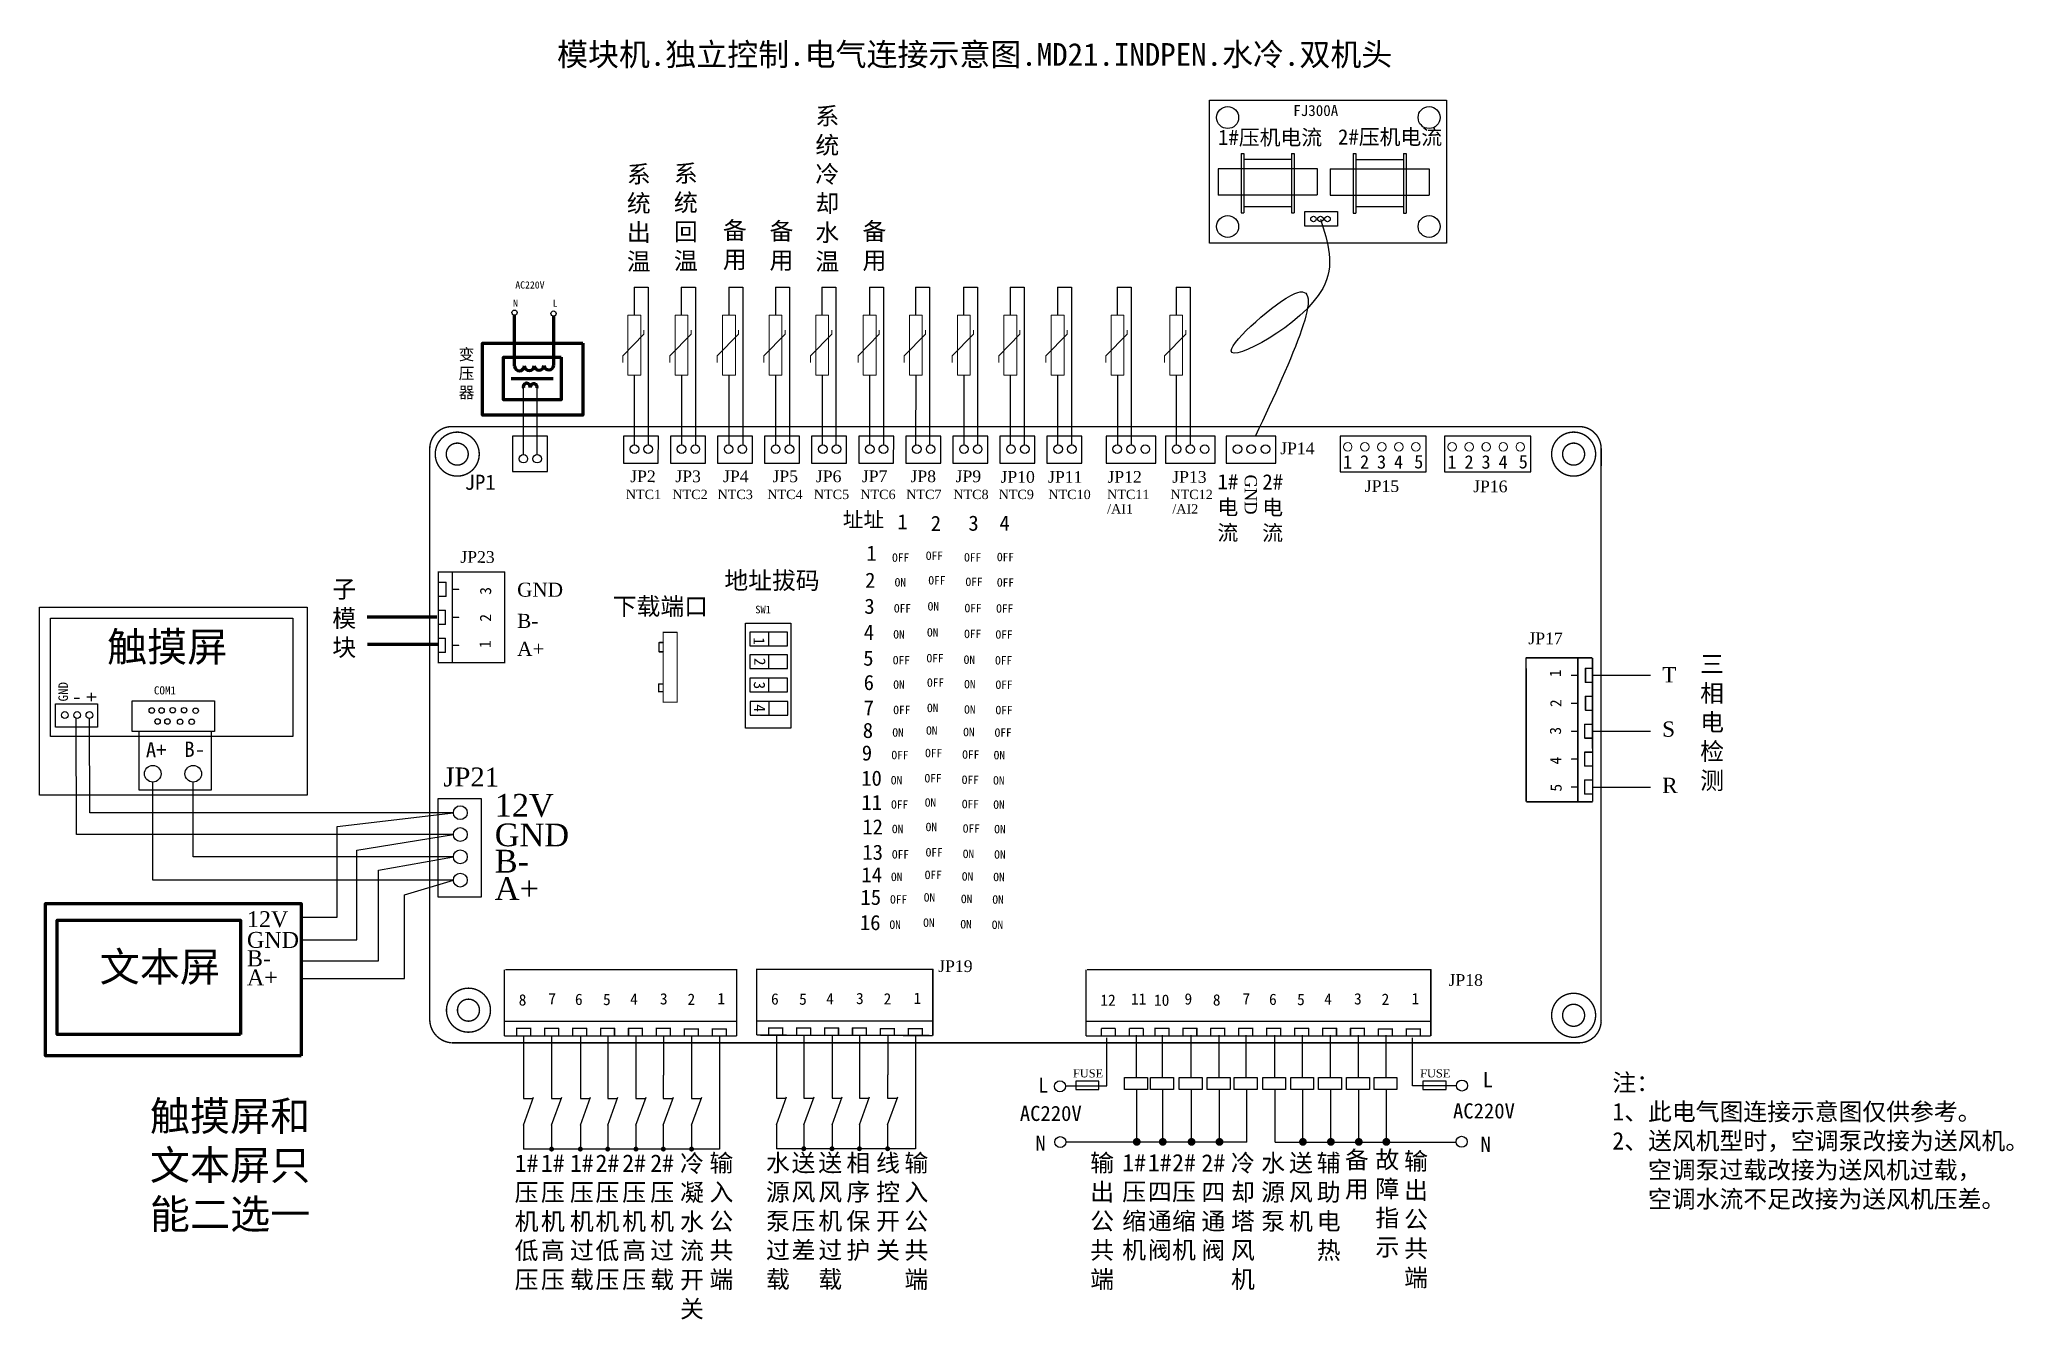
# Model space of a CAD drawing. Extents: x 17916 to 21272, y -627 to 1548.
import ezdxf

# ---------------------------------------------------------------- set-up
doc = ezdxf.new("R2010")
doc.units = 0
doc.linetypes.add('ACAD_ISO07W100', pattern=[3, 0, -3])
doc.layers.get('0').update_dxf_attribs({"linetype": 'CONTINUOUS'})
for name, color, linetype in [('BOTTOMSOLDER', 6, 'CONTINUOUS'), ('instruction', 7, 'CONTINUOUS'), ('KEEPOUTLAYER', 6, 'CONTINUOUS'), ('MECHANICAL1', 251, 'CONTINUOUS'), ('TOPOVERLAY', 2, 'CONTINUOUS')]:
    doc.layers.add(name, color=color, linetype=linetype)

msp = doc.modelspace()

# ---------------------------------------------------------------- texts
at = {"linetype": 'ACAD_ISO07W100'}
for s, height, p in [('FJ300A', 18.72, (20047.3, 1418)), ('-', 24.3, (17971.5, 419.1)), ('A+', 25.92, (18096.9, 327.9)), ('B-', 25.92, (18162.3, 328.9))]:
    msp.add_text(s, height=height, dxfattribs=at).set_placement(p)
at = {"linetype": 'ACAD_ISO07W100', "lineweight": 9}
for s, p in [('1', (20131.7, 818.7)), ('2', (20160.7, 818.7)), ('3', (20189.6, 818.7)), ('4', (20218.5, 818.7)), ('5', (20252.8, 819.1)), ('1', (20309.3, 818.7)), ('2', (20338.3, 818.7)), ('3', (20367.2, 818.7)), ('4', (20396.2, 818.7)), ('5', (20430.5, 819.1))]:
    msp.add_text(s, height=22.8, dxfattribs=at).set_placement(p)
at = {"linetype": 'ACAD_ISO07W100'}
for s, height, p in [('GND', 16.2, (17964.5, 423.1)), ('+', 24.3, (18016.7, 422.4))]:
    msp.add_text(s, height=height, rotation=90, dxfattribs=at).set_placement(p)
at = {"insert": (18110.6, 448.8), "char_height": 13.78, "attachment_point": 1}
msp.add_mtext('COM1', dxfattribs=at)
at = {"layer": 'BOTTOMSOLDER', "color": 7, "linetype": 'Continuous'}
for s, insert, char_height, width, attachment_point in [('{\\fSimSun|b0|i0|c134|p54;模块机.独立控制.电气连接示意图.MD21.INDPEN.水冷.双机头}', (18795.8, 1542), 38.579, 1610.701, 1), ('{\\fSimSun|b0|i0|c134|p54;系统冷却水温}', (19255.2, 1153.3), 29.676, 8.736, 8), ('{\\fSimSun|b0|i0|c134|p2;\\H0.875x;\\C0;1#压机电流}', (19919.4, 1394.7), 29.676, 190.779, 1), ('{\\fSimSun|b0|i0|c134|p2;\\H0.875x;\\C0;2#压机电流}', (20123.3, 1395.5), 29.676, 190.779, 1), ('{\\fSimSun|b0|i0|c134|p54;系统\\P出温}', (18934.8, 1153.4), 29.676, 8.736, 8), ('{\\fSimSun|b0|i0|c134|p54;系统回温}', (19014.8, 1154.6), 29.676, 8.736, 8), ('{\\fSimSun|b0|i0|c134|p54;备用}', (19098.1, 1156), 29.676, 8.736, 8), ('{\\fSimSun|b0|i0|c134|p54;备用}', (19177.3, 1154.7), 29.676, 8.736, 8), ('{\\fSimSun|b0|i0|c134|p54;备用}', (19335.3, 1154.4), 29.676, 8.736, 8), ('{\\fSimSun|b0|i0|c134|p54;变压器}', (18642, 1022.7), 19.423, 5.718, 2), ('JP1', (18638.9, 808.5), 25.78, 115.325, 1), ('{\\fSimSun|b0|i0|c134|p2;\\H0.875x;\\C0;1#电流}', (19936.1, 809.5), 29.676, 8.736, 2), ('{\\fSimSun|b0|i0|c134|p54;址址}', (19281.7, 745), 25.777, 77.473, 1), ('1', (19374.3, 741.3), 25.8, 8.736, 1), ('2', (19431.1, 738.6), 25.8, 8.736, 1), ('3', (19495, 739), 25.8, 8.736, 1), ('4', (19547.9, 739), 25.8, 8.736, 1), ('1', (19321.6, 688), 25.8, 8.736, 1), ('{\\fSimSun|b0|i0|c134|p54;地址拔码}', (19080.3, 643.6), 29.676, 192.699, 1), ('2', (19319.5, 642), 25.8, 8.736, 1), ('{\\fSimSun|b0|i0|c134|p54;子模块}', (18434.1, 628.8), 29.676, 8.736, 2), ('{\\fSimSun|b0|i0|c134|p54;下载端口}', (18890.5, 599.7), 29.676, 192.699, 1), ('3', (19318.2, 597.8), 25.8, 8.736, 1), ('{\\fSimSun|b0|i0|c134|p54;触摸屏}', (18030.9, 540.9), 49.999, 324.659, 1), ('4', (19317.1, 553.5), 25.8, 8.736, 1), ('5', (19316.3, 509.6), 25.8, 8.736, 1), ('{\\fSimSun|b0|i0|c134|p54;三相电检测}', (20759.2, 501.5), 29.676, 8.736, 2), ('6', (19317.1, 468.2), 25.8, 8.736, 1), ('7', (19317.1, 425.1), 25.8, 8.736, 1), ('8', (19315.5, 386.8), 25.8, 8.736, 1), ('9', (19313.9, 348.5), 25.8, 8.736, 1), ('10', (19312.9, 305.6), 25.78, 8.736, 1), ('11', (19313.3, 264.4), 25.78, 8.736, 1), ('12', (19314.8, 222.8), 25.78, 8.736, 1), ('13', (19314.8, 179.7), 25.78, 8.736, 1), ('14', (19313.2, 141.4), 25.78, 8.736, 1), ('15', (19311.6, 103.1), 25.78, 8.736, 1), ('16', (19310.6, 60.2), 25.78, 8.736, 1), ('{\\fSimSun|b0|i0|c134|p54;文本屏}', (18018.4, -2.9), 49.999, 324.659, 1), ('L', (19613.6, -216.1), 25.8, 8.736, 1), ('L', (20369, -206.9), 25.8, 8.736, 1), ('\\pt178.06;{\\fSimSun|b0|i0|c134|p54;注：\\P1、此电气图连接示意图仅供参考。\\P\\pt178.06;2、送风机型时，空调泵改接为送风机。\\P   空调泵过载改接为送风机过载，\\P\\pt178.06;   空调水流不足改接为送风机压差。}', (20589.7, -209.8), 29.676, 1085.001, 1), ('{\\fSimSun|b0|i0|c134|p54;触摸屏和文本屏只能二选一}', (18103.7, -256.5), 49.999, 324.659, 1), ('AC220V', (19582.5, -264.1), 25.78, 8.736, 1), ('AC220V', (20318.8, -259.9), 25.78, 8.736, 1), ('N', (19609, -314.8), 25.8, 8.736, 1), ('N', (20365.6, -316.6), 25.8, 8.736, 1), ('{\\fSimSun|b0|i0|c134|p54;1#压机低压}', (18744.1, -346.8), 29.676, 8.736, 2), ('{\\fSimSun|b0|i0|c134|p54;1#压机高压}', (18788.7, -346.8), 29.676, 8.736, 2), ('{\\fSimSun|b0|i0|c134|p54;1#压机过载}', (18838, -346.8), 29.676, 8.736, 2), ('{\\fSimSun|b0|i0|c134|p54;2#压机低压}', (18881.4, -346.8), 29.676, 8.736, 2), ('{\\fSimSun|b0|i0|c134|p54;2#压机高压}', (18926.9, -346.8), 29.676, 8.736, 2), ('{\\fSimSun|b0|i0|c134|p54;2#压机过载}', (18974.5, -346.8), 29.676, 8.736, 2), ('{\\fSimSun|b0|i0|c134|p54;冷凝水流开关}', (19025.2, -347.1), 29.676, 8.736, 2), ('{\\fSimSun|b0|i0|c134|p54;输入公共端}', (19075.2, -346.4), 29.676, 8.736, 2), ('{\\fSimSun|b0|i0|c134|p54;水源泵过载}', (19171.3, -346.2), 29.676, 8.736, 2), ('{\\fSimSun|b0|i0|c134|p54;送风压差}', (19214.7, -346.2), 29.676, 8.736, 2), ('{\\fSimSun|b0|i0|c134|p54;送风机过载}', (19260.2, -346.2), 29.676, 8.736, 2), ('{\\fSimSun|b0|i0|c134|p54;相序保护}', (19307.9, -346.2), 29.676, 8.736, 2), ('{\\fSimSun|b0|i0|c134|p54;线控开关}', (19358.5, -346.4), 29.676, 8.736, 2), ('{\\fSimSun|b0|i0|c134|p54;输入公共端}', (19406.6, -346.4), 29.676, 8.736, 2), ('{\\fSimSun|b0|i0|c134|p54;输出公共端}', (19722.4, -346.2), 29.676, 8.736, 2), ('{\\fSimSun|b0|i0|c134|p54;1#压缩机}', (19776.8, -346), 29.676, 8.736, 2), ('{\\fSimSun|b0|i0|c134|p54;1#四通阀}', (19820.4, -346), 29.676, 8.736, 2), ('{\\fSimSun|b0|i0|c134|p54;2#压缩机}', (19861.5, -346), 29.676, 8.736, 2), ('{\\fSimSun|b0|i0|c134|p54;2#四通阀}', (19911.4, -346.4), 29.676, 8.736, 2), ('{\\fSimSun|b0|i0|c134|p54;冷却塔风机}', (19961.7, -346.4), 29.676, 8.736, 2), ('{\\fSimSun|b0|i0|c134|p54;水源泵}', (20013, -346.4), 29.676, 8.736, 2), ('{\\fSimSun|b0|i0|c134|p54;送风机}', (20060.3, -346.4), 29.676, 8.736, 2), ('{\\fSimSun|b0|i0|c134|p54;辅助电热}', (20107.5, -346.4), 29.676, 8.736, 2), ('{\\fSimSun|b0|i0|c134|p54;备用}', (20155.4, -341), 29.676, 8.736, 2), ('{\\fSimSun|b0|i0|c134|p54;故障指示}', (20207.2, -340.8), 29.676, 8.736, 2), ('{\\fSimSun|b0|i0|c134|p54;输出公共端}', (20256, -343.4), 29.676, 8.736, 2)]:
    msp.add_mtext(s, dxfattribs=dict(at, insert=insert, char_height=char_height, width=width, attachment_point=attachment_point))
at = {"layer": 'BOTTOMSOLDER', "color": 0, "linetype": 'Continuous', "attachment_point": 1}
for s, insert, char_height, width in [('AC220V', (18724.9, 1137), 12.18, 4.129), ('N', (18721.1, 1106), 12.2, 4.129), ('L', (18788.4, 1106), 12.2, 4.129), ('SW1', (19132.8, 585.8), 13.03, 4.416)]:
    msp.add_mtext(s, dxfattribs=dict(at, insert=insert, char_height=char_height, width=width))
at = {"layer": 'BOTTOMSOLDER', "color": 7, "linetype": 'Continuous'}
for s, insert, char_height, width, attachment_point, rotation in [('{\\fTimes New Roman|b0|i0|c186|p18;\\H0.875x;\\C0;JP14}', (20025.1, 863.2), 22.702, 6.683, 1, 359.8614), ('{\\fTimes New Roman|b0|i0|c186|p18;\\H0.875x;\\C0;JP2}', (18920.3, 815.7), 22.702, 6.683, 1, 359.8614), ('{\\fTimes New Roman|b0|i0|c186|p18;\\H0.875x;\\C0;JP3}', (18997, 815.7), 22.702, 6.683, 1, 359.8614), ('{\\fTimes New Roman|b0|i0|c186|p18;\\H0.875x;\\C0;JP4}', (19078.1, 815.7), 22.702, 6.683, 1, 359.8614), ('{\\fTimes New Roman|b0|i0|c186|p18;\\H0.875x;\\C0;JP5}', (19162.1, 815.7), 22.702, 6.683, 1, 359.8614), ('{\\fTimes New Roman|b0|i0|c186|p18;\\H0.875x;\\C0;JP6}', (19235.9, 815.7), 22.702, 6.683, 1, 359.8614), ('{\\fTimes New Roman|b0|i0|c186|p18;\\H0.875x;\\C0;JP7}', (19314.1, 815.7), 22.702, 6.683, 1, 359.8614), ('{\\fTimes New Roman|b0|i0|c186|p18;\\H0.875x;\\C0;JP8}', (19396.7, 815.7), 22.702, 6.683, 1, 359.8614), ('{\\fTimes New Roman|b0|i0|c186|p18;\\H0.875x;\\C0;JP9}', (19473.4, 815.7), 22.702, 6.683, 1, 359.8614), ('{\\fTimes New Roman|b0|i0|c186|p18;\\H0.875x;\\C0;JP10}', (19549.7, 814.7), 22.702, 6.683, 1, 359.8614), ('{\\fTimes New Roman|b0|i0|c186|p18;\\H0.875x;\\C0;JP11}', (19630.5, 814.7), 22.702, 6.683, 1, 359.8614), ('{\\fTimes New Roman|b0|i0|c186|p18;\\H0.875x;\\C0;JP12}', (19731.5, 814.7), 22.702, 6.683, 1, 359.8614), ('{\\fTimes New Roman|b0|i0|c186|p18;\\H0.875x;\\C0;JP13}', (19841.6, 814.7), 22.702, 6.683, 1, 359.8614), ('{\\fTimes New Roman|b0|i0|c186|p18;\\H0.875x;\\C0;GND}', (19985.5, 808.6), 23.741, 6.989, 1, 269.8614), ('{\\fSimSun|b0|i0|c134|p2;\\H0.875x;\\C0;2#电流}', (20012.4, 809.2), 29.676, 8.736, 2, 359.8614), ('{\\fTimes New Roman|b0|i0|c186|p18;\\H0.875x;\\C0;NTC1}', (18912.8, 783), 18.162, 5.346, 1, 359.8614), ('{\\fTimes New Roman|b0|i0|c186|p18;\\H0.875x;\\C0;NTC2}', (18991.9, 783), 18.162, 5.346, 1, 359.8614), ('{\\fTimes New Roman|b0|i0|c186|p18;\\H0.875x;\\C0;NTC3}', (19068.7, 783), 18.162, 5.346, 1, 359.8614), ('{\\fTimes New Roman|b0|i0|c186|p18;\\H0.875x;\\C0;NTC4}', (19153.3, 783), 18.162, 5.346, 1, 359.8614), ('{\\fTimes New Roman|b0|i0|c186|p18;\\H0.875x;\\C0;NTC5}', (19232.4, 783), 18.162, 5.346, 1, 359.8614), ('{\\fTimes New Roman|b0|i0|c186|p18;\\H0.875x;\\C0;NTC6}', (19311.4, 783), 18.162, 5.346, 1, 359.8614), ('{\\fTimes New Roman|b0|i0|c186|p18;\\H0.875x;\\C0;NTC7}', (19389.4, 783), 18.162, 5.346, 1, 359.8614), ('{\\fTimes New Roman|b0|i0|c186|p18;\\H0.875x;\\C0;NTC8}', (19469.5, 783), 18.162, 5.346, 1, 359.8614), ('{\\fTimes New Roman|b0|i0|c186|p18;\\H0.875x;\\C0;NTC9}', (19546.4, 783), 18.162, 5.346, 1, 359.8614), ('{\\fTimes New Roman|b0|i0|c186|p18;\\H0.875x;\\C0;NTC10}', (19631, 783), 18.162, 5.346, 1, 359.8614), ('{\\fTimes New Roman|b0|i0|c186|p18;\\H0.875x;\\C0;NTC11}', (19730.9, 783), 18.162, 5.346, 1, 359.8614), ('{\\fTimes New Roman|b0|i0|c186|p18;\\H0.875x;\\C0;NTC12}', (19838.5, 783), 18.162, 5.346, 1, 359.8614), ('{\\fTimes New Roman|b0|i0|c186|p18;\\H0.875x;\\C0;JP15}', (20168.9, 799.1), 22.702, 6.683, 1, 359.8614), ('{\\fTimes New Roman|b0|i0|c186|p18;\\H0.875x;\\C0;JP16}', (20353.1, 798.6), 22.702, 6.683, 1, 359.8614), ('{\\fTimes New Roman|b0|i0|c186|p18;\\H0.875x;\\C0;/AI1}', (19730.9, 758.4), 18.162, 5.346, 1, 359.8614), ('{\\fTimes New Roman|b0|i0|c186|p18;\\H0.875x;\\C0;/AI2}', (19841.8, 758.4), 18.162, 5.346, 1, 359.8614), ('{\\fTimes New Roman|b0|i0|c186|p18;\\H0.875x;\\C0;JP23}', (18631.5, 678.6), 22.702, 6.683, 1, 359.8614), ('{\\fTimes New Roman|b0|i0|c186|p18;\\H0.875x;\\C0;GND}', (18728.1, 625), 27.243, 8.02, 1, 359.8614), ('{\\fTimes New Roman|b0|i0|c186|p18;\\H0.875x;\\C0;B-}', (18728.1, 572), 27.243, 8.02, 1, 359.8614), ('{\\fTimes New Roman|b0|i0|c186|p18;\\H0.875x;\\C0;JP17}', (20447, 540.3), 22.702, 6.683, 1, 359.8614), ('{\\fTimes New Roman|b0|i0|c186|p18;\\H0.875x;\\C0;A+}', (18728.1, 524.4), 27.243, 8.02, 1, 359.8614), ('{\\fTimes New Roman|b0|i0|c186|p18;\\H0.875x;\\C0;T}', (20674.4, 481.4), 29.676, 8.736, 1, 359.8614), ('{\\fTimes New Roman|b0|i0|c186|p18;\\H0.875x;\\C0;S}', (20674.4, 389.1), 29.676, 8.736, 1, 359.8614), ('{\\fTimes New Roman|b0|i0|c186|p18;\\H0.875x;\\C0;JP21}', (18602.7, 310.9), 36.778, 10.827, 1, 359.8614), ('{\\fTimes New Roman|b0|i0|c186|p18;\\H0.875x;\\C0;R}', (20674.4, 293.4), 29.676, 8.736, 1, 359.8614), ('{\\fTimes New Roman|b0|i0|c186|p18;\\H0.875x;\\C0;12V}', (18690, 266), 44.134, 12.992, 1, 359.8614), ('{\\fTimes New Roman|b0|i0|c186|p18;\\H0.875x;\\C0;GND}', (18690, 215.7), 44.134, 12.992, 1, 359.8614), ('{\\fTimes New Roman|b0|i0|c186|p18;\\H0.875x;\\C0;B-}', (18690, 171), 44.134, 12.992, 1, 359.8614), ('{\\fTimes New Roman|b0|i0|c186|p18;\\H0.875x;\\C0;A+}', (18690, 124.4), 44.134, 12.992, 1, 359.8614), ('{\\fTimes New Roman|b0|i0|c186|p18;\\H0.875x;\\C0;12V}', (18268.8, 66.6), 30.894, 9.094, 1, 359.8614), ('{\\fTimes New Roman|b0|i0|c186|p18;\\H0.875x;\\C0;B-}', (18268.8, 0.1), 30.894, 9.094, 1, 359.8614), ('{\\fTimes New Roman|b0|i0|c186|p18;\\H0.875x;\\C0;GND}', (18268.8, 31.4), 30.894, 9.094, 1, 359.8614), ('{\\fTimes New Roman|b0|i0|c186|p18;\\H0.875x;\\C0;A+}', (18268.8, -32.5), 30.894, 9.094, 1, 359.8614), ('{\\fTimes New Roman|b0|i0|c186|p18;\\H0.875x;\\C0;JP19}', (19443.8, -16.8), 22.702, 6.683, 1, 359.8614), ('{\\fTimes New Roman|b0|i0|c186|p18;\\H0.875x;\\C0;JP18}', (20311.3, -40.3), 22.702, 6.683, 1, 359.8614), ('{\\fTimes New Roman|b0|i0|c186|p18;\\H0.875x;\\C0;FUSE}', (19672.8, -201.9), 15.892, 4.678, 1, 359.8614), ('{\\fTimes New Roman|b0|i0|c186|p18;\\H0.875x;\\C0;FUSE}', (20262.9, -201.9), 15.892, 4.678, 1, 359.8614)]:
    msp.add_mtext(s, dxfattribs=dict(at, insert=insert, char_height=char_height, width=width, attachment_point=attachment_point, rotation=rotation))
at = {"layer": 'TOPOVERLAY', "color": 7}
for s, height, p in [('OFF', 14.24, (19365.3, 660.4)), ('OFF', 14.24, (19422.7, 663.6)), ('OFF', 14.24, (19487.8, 660.8)), ('OFF', 14.24, (19543.6, 661.4)), ('ON', 14.24, (19369.7, 618.4)), ('OFF', 14.24, (19427, 621.8)), ('OFF', 14.24, (19490.2, 619.2)), ('OFF', 14.24, (19543.6, 618.2)), ('OFF', 14.24, (19368.5, 574.2)), ('ON', 14.24, (19425.8, 577.6)), ('OFF', 14.24, (19488.5, 574.6)), ('OFF', 14.24, (19542.3, 574)), ('ON', 14.24, (19367.4, 529.9)), ('ON', 14.24, (19424.7, 533.3)), ('OFF', 14.24, (19487.8, 530.7)), ('OFF', 14.24, (19541.2, 529.7)), ('OFF', 14.24, (19423.9, 489.5)), ('OFF', 14.24, (19366.6, 486.1)), ('ON', 14.24, (19487, 486.9)), ('OFF', 14.24, (19540.4, 485.8)), ('ON', 14.24, (19367.4, 444.6)), ('OFF', 14.24, (19424.7, 448)), ('ON', 14.24, (19487.8, 445.4)), ('OFF', 14.24, (19541.2, 444.4)), ('OFF', 14.24, (19367.4, 401.5)), ('ON', 14.24, (19424.7, 404.9)), ('ON', 14.24, (19487.8, 402.3)), ('OFF', 14.24, (19541.2, 401.3)), ('ON', 14.24, (19365.8, 363.2)), ('ON', 14.24, (19423.1, 366.6)), ('ON', 14.24, (19486.2, 364)), ('OFF', 14.24, (19539.6, 363)), ('OFF', 14.24, (19364.2, 324.9)), ('OFF', 14.24, (19421.5, 328.3)), ('OFF', 14.24, (19484.6, 325.7)), ('ON', 14.24, (19538, 324.7)), ('ON', 14.24, (19363.2, 282)), ('OFF', 14.24, (19420.5, 285.4)), ('OFF', 14.24, (19483.7, 282.8)), ('ON', 14.24, (19537.1, 281.8)), ('OFF', 14.24, (19363.6, 240.8)), ('ON', 14.24, (19420.9, 244.2)), ('OFF', 14.24, (19484, 241.6)), ('ON', 14.24, (19537.4, 240.6)), ('ON', 14.24, (19365.1, 199.2)), ('ON', 14.24, (19422.4, 202.6)), ('OFF', 14.24, (19485.5, 200)), ('ON', 14.24, (19539, 199)), ('OFF', 14.24, (19365.1, 156.1)), ('OFF', 14.24, (19422.4, 159.5)), ('ON', 14.24, (19485.5, 156.9)), ('ON', 14.24, (19539, 155.9)), ('OFF', 14.24, (19420.8, 121.2)), ('ON', 14.24, (19363.5, 117.8)), ('ON', 14.24, (19483.9, 118.6)), ('ON', 14.24, (19537.4, 117.6)), ('OFF', 14.24, (19361.9, 79.5)), ('ON', 14.24, (19419.2, 82.9)), ('ON', 14.24, (19482.4, 80.3)), ('ON', 14.24, (19535.8, 79.3)), ('ON', 14.24, (19360.9, 36.6)), ('ON', 14.24, (19418.2, 40)), ('ON', 14.24, (19481.4, 37.4)), ('ON', 14.24, (19534.8, 36.4)), ('8', 19.2, (18730.7, -93.7)), ('7', 19.2, (18781, -91.8)), ('6', 19.2, (18826.3, -92.7)), ('5', 19.2, (18874, -93)), ('4', 19.2, (18920.1, -92.4)), ('3', 19.2, (18970.7, -91.9)), ('2', 19.2, (19017.6, -92.6)), ('1 ', 19.23, (19068.5, -91.6)), ('6', 19.2, (19159.6, -92.1)), ('5', 19.2, (19207.3, -92.4)), ('4', 19.2, (19253.4, -91.8)), ('3', 19.2, (19304, -91.3)), ('2', 19.2, (19350.9, -91.9)), ('1 ', 19.23, (19401.8, -90.9)), ('12', 19.23, (19719.4, -94.2)), ('11', 19.23, (19771.4, -92.1)), ('10', 19.23, (19810.5, -94.2)), ('9', 19.2, (19862.4, -92.1)), ('8', 19.2, (19910.6, -93.7)), ('7', 19.2, (19960.9, -91.8)), ('6', 19.2, (20006.1, -92.7)), ('5', 19.2, (20053.8, -93)), ('4', 19.2, (20099.9, -92.4)), ('3', 19.2, (20150.5, -91.9)), ('2', 19.2, (20197.4, -92.6)), ('1 ', 19.23, (20248.3, -91.6))]:
    msp.add_text(s, height=height, dxfattribs=at).set_placement(p)
for s, height, rotation, p in [('3', 19.2, 90, (18683.9, 604.4)), ('2', 19.2, 90, (18683.8, 558.6)), ('1 ', 19.23, 90, (18683.1, 513.9)), ('1 ', 19.23, 270, (19129.8, 532.3)), ('2', 19.2, 270, (19131.1, 497.2)), ('1 ', 19.23, 90, (20502.1, 464.4)), ('3', 19.2, 270, (19130.4, 457)), ('4', 19.2, 270, (19130.5, 418.2)), ('2', 19.2, 90, (20503.1, 413.5)), ('3', 19.2, 90, (20502.4, 366.6)), ('4', 19.2, 90, (20502.9, 316)), ('5', 19.2, 90, (20503.5, 269.9))]:
    msp.add_text(s, height=height, rotation=rotation, dxfattribs=at).set_placement(p)

# ---------------------------------------------------------------- blocks, each defined once
blk = doc.blocks.new('常闭2')
at = {"color": 0}
for p, q in [((1.28, 7.79), (1.28, 5.04)), ((1.28, 1.9), (2.48, 5.21)), ((1.28, 5.04), (2.42, 5.04)), ((1.28, 1.9), (1.28, -0.93))]:
    blk.add_line(p, q, dxfattribs=at)

# ---------------------------------------------------------------- hatches: boundary and pattern name
h = msp.add_hatch(color=256)
edge = h.paths.add_edge_path()
edge.add_arc((18786.6, -337.7), 4.23, 360, 720)
h = msp.add_hatch(color=256)
edge = h.paths.add_edge_path()
edge.add_arc((18835.5, -337.7), 4.23, 360, 720)
h = msp.add_hatch(color=256)
edge = h.paths.add_edge_path()
edge.add_arc((18882, -337.7), 4.23, 360, 720)
h = msp.add_hatch(color=256)
edge = h.paths.add_edge_path()
edge.add_arc((18930, -337.7), 4.23, 360, 720)
h = msp.add_hatch(color=256)
edge = h.paths.add_edge_path()
edge.add_arc((18976.5, -337.7), 4.23, 360, 720)
h = msp.add_hatch(color=256)
edge = h.paths.add_edge_path()
edge.add_arc((19024.5, -337.7), 4.23, 360, 720)
h = msp.add_hatch(color=256)
edge = h.paths.add_edge_path()
edge.add_arc((19215.3, -337.1), 4.23, 360, 720)
h = msp.add_hatch(color=256)
edge = h.paths.add_edge_path()
edge.add_arc((19263.3, -337.1), 4.23, 360, 720)
h = msp.add_hatch(color=256)
edge = h.paths.add_edge_path()
edge.add_arc((19309.8, -337.1), 4.23, 360, 720)
h = msp.add_hatch(color=256)
edge = h.paths.add_edge_path()
edge.add_arc((19357.8, -337.1), 4.23, 360, 720)
h = msp.add_hatch(color=256)
edge = h.paths.add_edge_path()
edge.add_arc((19781.3, -325.4), 6.71, 180, 540)
h = msp.add_hatch(color=256)
edge = h.paths.add_edge_path()
edge.add_arc((19825.5, -325.4), 6.71, 180, 540)
h = msp.add_hatch(color=256)
edge = h.paths.add_edge_path()
edge.add_arc((19874.4, -325.4), 6.71, 180, 540)
h = msp.add_hatch(color=256)
edge = h.paths.add_edge_path()
edge.add_arc((19921.9, -325.4), 6.71, 180, 540)
h = msp.add_hatch(color=256)
edge = h.paths.add_edge_path()
edge.add_arc((20063.7, -325.4), 6.71, 180, 540)
h = msp.add_hatch(color=256)
edge = h.paths.add_edge_path()
edge.add_arc((20111.2, -325.4), 6.71, 180, 540)
h = msp.add_hatch(color=256)
edge = h.paths.add_edge_path()
edge.add_arc((20158.7, -325.4), 6.71, 180, 540)
h = msp.add_hatch(color=256)
edge = h.paths.add_edge_path()
edge.add_arc((20205.5, -325.4), 6.71, 180, 540)

# ---------------------------------------------------------------- linework, layer by layer
for p, q in [((19958.8, 1354.4), (19963.3, 1354.4)), ((19958.8, 1354.4), (19958.8, 1253.3)), ((19963.3, 1354.4), (19963.3, 1253.3)), ((20044.5, 1343.9), (19963.3, 1343.9)), ((20044.5, 1354.4), (20044.5, 1253.3)), ((20044.5, 1354.4), (20048.9, 1354.4)), ((20048.9, 1354.4), (20048.9, 1253.3)), ((20149, 1354.2), (20149, 1253.1)), ((20149, 1354.2), (20153.5, 1354.2)), ((20153.5, 1354.2), (20153.5, 1253.1)), ((20234.7, 1343.6), (20153.5, 1343.6)), ((20234.7, 1354.2), (20239.1, 1354.2)), ((20234.7, 1354.2), (20234.7, 1253.1)), ((20239.1, 1354.2), (20239.1, 1253.1)), ((19919.6, 1328.7), (20088.1, 1328.7)), ((19919.7, 1328.5), (19919.7, 1283.6)), ((20088.1, 1328.7), (20088.1, 1283.8)), ((20109.8, 1328.5), (20278.3, 1328.5)), ((20109.8, 1328.3), (20109.8, 1283.4)), ((20278.3, 1328.5), (20278.3, 1283.5)), ((19919.6, 1283.8), (20088.1, 1283.8)), ((20109.8, 1283.5), (20278.3, 1283.5)), ((19958.8, 1253.3), (19963.3, 1253.3)), ((20044.5, 1263.9), (19963.3, 1263.9)), ((20044.5, 1253.3), (20048.9, 1253.3)), ((20149, 1253.1), (20153.5, 1253.1)), ((20234.7, 1263.7), (20153.5, 1263.7)), ((20234.7, 1253.1), (20239.1, 1253.1)), ((18927, 1126.9), (18927, 1079.1)), ((19007.1, 1126.9), (19007.1, 1079.1)), ((19087.8, 1126.9), (19087.8, 1079.1)), ((19167, 1126.9), (19167, 1079.1)), ((19246.2, 1126.9), (19246.2, 1079.1)), ((19327, 1126.9), (19327, 1079.1)), ((19405.4, 1126.9), (19405.4, 1079.1)), ((19487, 1126.9), (19487, 1079.1)), ((19566.1, 1126.9), (19566.1, 1079.1)), ((19646.4, 1126.9), (19646.4, 1079.1)), ((19748.1, 1126.9), (19748.1, 1079.1)), ((19848, 1126.9), (19848, 1079.1)), ((18927.7, 859.4), (18927.8, 977.4)), ((19007.7, 859.4), (19007.8, 977.4)), ((19088.4, 859.4), (19088.5, 977.4)), ((19167.6, 859.4), (19167.7, 977.4)), ((19246.8, 859.4), (19246.9, 977.4)), ((19327.6, 859.4), (19327.7, 977.4)), ((19406, 859.4), (19406.1, 977.4)), ((19487.6, 859.4), (19487.7, 977.4)), ((19566.8, 859.4), (19566.9, 977.4)), ((19647.1, 859.4), (19647.2, 977.4)), ((19748.8, 859.4), (19748.9, 977.4)), ((19848.7, 859.4), (19848.8, 977.4))]:
    msp.add_line(p, q)
at = {"lineweight": 13}
for p, q in [((18943.6, 1047.3), (18907.5, 1010.4)), ((18943.6, 1047.3), (18943.6, 1054.1)), ((19023.6, 1047.3), (18987.6, 1010.4)), ((19023.6, 1047.3), (19023.6, 1054.1)), ((19104.3, 1047.3), (19068.3, 1010.4)), ((19104.3, 1047.3), (19104.3, 1054.1)), ((19183.5, 1047.3), (19147.5, 1010.4)), ((19183.5, 1047.3), (19183.5, 1054.1)), ((19262.7, 1047.3), (19226.7, 1010.4)), ((19262.7, 1047.3), (19262.7, 1054.1)), ((19343.5, 1047.3), (19307.5, 1010.4)), ((19343.5, 1047.3), (19343.5, 1054.1)), ((19421.9, 1047.3), (19385.9, 1010.4)), ((19421.9, 1047.3), (19421.9, 1054.1)), ((19503.5, 1047.3), (19467.5, 1010.4)), ((19503.5, 1047.3), (19503.5, 1054.1)), ((19582.7, 1047.3), (19546.7, 1010.4)), ((19582.7, 1047.3), (19582.7, 1054.1)), ((19663, 1047.3), (19626.9, 1010.4)), ((19663, 1047.3), (19663, 1054.1)), ((19764.7, 1047.3), (19728.7, 1010.4)), ((19764.7, 1047.3), (19764.7, 1054.1)), ((19864.6, 1047.3), (19828.6, 1010.4)), ((19864.6, 1047.3), (19864.6, 1054.1)), ((18907.5, 999.2), (18907.5, 1010.4)), ((18987.6, 999.2), (18987.6, 1010.4)), ((19068.3, 999.2), (19068.3, 1010.4)), ((19147.5, 999.2), (19147.5, 1010.4)), ((19226.7, 999.2), (19226.7, 1010.4)), ((19307.5, 999.2), (19307.5, 1010.4)), ((19385.9, 999.2), (19385.9, 1010.4)), ((19467.5, 999.2), (19467.5, 1010.4)), ((19546.7, 999.2), (19546.7, 1010.4)), ((19626.9, 999.2), (19626.9, 1010.4)), ((19728.7, 999.2), (19728.7, 1010.4)), ((19828.2, 999.2), (19828.2, 1010.4))]:
    msp.add_line(p, q, dxfattribs=at)
at = {"linetype": 'Continuous'}
for p, q in [((18738.6, 842.9), (18738.6, 956.1)), ((18762, 842.9), (18762, 956.1)), ((20557, 467.6), (20654.3, 467.6)), ((20557, 372.8), (20654.3, 372.8)), ((20557, 277.5), (20654.3, 277.5))]:
    msp.add_line(p, q, dxfattribs=at)
at = {"color": 7}
for p, q in [((19155.2, 540.9), (19155.2, 516.5)), ((19155.2, 502.4), (19155.2, 478)), ((19155.2, 462.8), (19155.2, 438.5)), ((19155.6, 423.1), (19155.6, 398.7)), ((17959.5, 399.6), (17959.5, 399.6))]:
    msp.add_line(p, q, dxfattribs=at)
for points in [[(19905.1, 1445.2), (20307.6, 1445.2), (20307.6, 1202.2), (19905.1, 1202.2)], [(20067, 1255.7), (20122.2, 1255.7), (20122.2, 1230.8), (20067, 1230.8)], [(18371, 263.7), (17916.1, 263.7), (17916.1, 583.1), (18371, 583.2)]]:
    msp.add_lwpolyline(points, close=True)
at = {"linetype": 'Continuous', "flags": 128}
for points in [[(18927, 1126.9), (18950.9, 1126.9), (18950.9, 859)], [(19007.1, 1126.9), (19031, 1126.9), (19031, 859)], [(19087.8, 1126.9), (19111.7, 1126.9), (19111.7, 859)], [(19167, 1126.9), (19190.9, 1126.9), (19190.9, 859)], [(19246.2, 1126.9), (19270, 1126.9), (19270, 859)], [(19327, 1126.9), (19350.8, 1126.9), (19350.8, 859)], [(19405.4, 1126.9), (19429.2, 1126.9), (19429.2, 859)], [(19487, 1126.9), (19510.8, 1126.9), (19510.8, 859)], [(19566.1, 1126.9), (19590, 1126.9), (19590, 859)], [(19646.4, 1126.9), (19670.3, 1126.9), (19670.3, 859)], [(19748.1, 1126.9), (19772, 1126.9), (19772, 859)], [(19848, 1126.9), (19871.9, 1126.9), (19871.9, 859)], [(18720.1, 874.1), (18720.1, 813.8), (18779.5, 813.8), (18779.6, 874.1), (18720.1, 874.1)], [(18908.6, 874.1), (18908.6, 828), (18968, 828), (18968.1, 874.1), (18908.6, 874.1)], [(18988.6, 874.1), (18988.6, 828), (19048, 828), (19048.1, 874.1), (18988.6, 874.1)], [(19068.6, 874.1), (19068.6, 828), (19128, 828), (19128.1, 874.1), (19068.6, 874.1)], [(19148.6, 874.1), (19148.6, 828), (19208, 828), (19208.1, 874.1), (19148.6, 874.1)], [(19228.6, 874.1), (19228.6, 828), (19288, 828), (19288.1, 874.1), (19228.6, 874.1)], [(19308.6, 874.1), (19308.6, 828), (19368, 828), (19368.1, 874.1), (19308.6, 874.1)], [(19388.6, 874.1), (19388.6, 828), (19448, 828), (19448.1, 874.1), (19388.6, 874.1)], [(19468.6, 874.1), (19468.6, 828), (19528, 828), (19528.1, 874.1), (19468.6, 874.1)], [(19548.6, 874.1), (19548.6, 828), (19608, 828), (19608.1, 874.1), (19548.6, 874.1)], [(19628.6, 874.1), (19628.6, 828), (19688, 828), (19688.1, 874.1), (19628.6, 874.1)], [(19729.2, 874.1), (19729.2, 828), (19813.4, 828), (19813.4, 874.1), (19729.2, 874.1)], [(19830, 874.1), (19830, 828), (19914.3, 828), (19914.3, 874.1), (19830, 874.1)], [(19933.4, 874.1), (19933.4, 828), (20017.7, 828), (20017.7, 874.1), (19933.4, 874.1)], [(18667.6, 257.8), (18593, 257.8), (18593, 91), (18667.6, 91), (18667.6, 257.8)], [(19072.1, -145.4), (19072.1, -338), (18738.8, -338)], [(19405.4, -144.7), (19405.4, -337.3), (19168.8, -337.5)], [(19677.7, -222.5), (19677.7, -236.5), (19716.9, -236.5), (19717, -222.5), (19677.7, -222.5)], [(20267.7, -222.5), (20267.7, -236.5), (20307, -236.5), (20307.1, -222.5), (20267.7, -222.5)]]:
    msp.add_lwpolyline(points, dxfattribs=at)
at = {"lineweight": 13}
for points in [[(18916.4, 1079.3), (18938.2, 1079.3), (18938.2, 977.6), (18916.4, 977.6)], [(18996.4, 1079.3), (19018.3, 1079.3), (19018.3, 977.6), (18996.4, 977.6)], [(19077.1, 1079.3), (19099, 1079.3), (19099, 977.6), (19077.1, 977.6)], [(19156.3, 1079.3), (19178.1, 1079.3), (19178.1, 977.6), (19156.3, 977.6)], [(19235.5, 1079.3), (19257.3, 1079.3), (19257.3, 977.6), (19235.5, 977.6)], [(19316.3, 1079.3), (19338.1, 1079.3), (19338.1, 977.6), (19316.3, 977.6)], [(19394.7, 1079.3), (19416.5, 1079.3), (19416.5, 977.6), (19394.7, 977.6)], [(19476.3, 1079.3), (19498.1, 1079.3), (19498.1, 977.6), (19476.3, 977.6)], [(19555.5, 1079.3), (19577.3, 1079.3), (19577.3, 977.6), (19555.5, 977.6)], [(19635.8, 1079.3), (19657.6, 1079.3), (19657.6, 977.6), (19635.8, 977.6)], [(19737.5, 1079.3), (19759.3, 1079.3), (19759.3, 977.6), (19737.5, 977.6)], [(19837.4, 1079.3), (19859.2, 1079.3), (19859.2, 977.6), (19837.4, 977.6)]]:
    msp.add_lwpolyline(points, close=True, dxfattribs=at)
for points in [[(20126.8, 813.1), (20273.3, 813.1), (20273.3, 873.7), (20126.8, 873.7), (20126.8, 813.1)], [(20304.4, 813.1), (20451, 813.1), (20451, 873.7), (20304.4, 873.7), (20304.4, 813.1)]]:
    msp.add_lwpolyline(points)
at = {"color": 7}
for points in [[(17934.7, 564.8), (18346.9, 564.8), (18346.9, 363.3), (17934.7, 363.3)], [(19116.1, 377.4), (19116.1, 556.2), (19193.2, 556.2), (19193.2, 377.4)], [(19123.8, 540.9), (19123.8, 517.5), (19187.5, 517.5), (19187.5, 540.9)], [(19123.8, 502.4), (19123.8, 479), (19187.5, 479), (19187.5, 502.4)], [(19123.8, 462.8), (19123.8, 439.5), (19187.5, 439.5), (19187.5, 462.8)], [(17943.2, 419.2), (18014.7, 419.2), (18014.7, 379.6), (17943.2, 379.6)], [(19124.2, 423.1), (19124.2, 399.7), (19187.9, 399.7), (19187.9, 423.1)]]:
    msp.add_lwpolyline(points, close=True, dxfattribs=at)
at = {"color": 0}
msp.add_lwpolyline([(18073.6, 372.1), (18073.6, 423.9), (18213.8, 423.9), (18213.8, 372.1)], close=True, dxfattribs=at)
at = {"color": 7}
for points in [[(18619.7, 196.8), (17978.8, 196.8), (17978.6, 394.5)], [(18619.7, 234), (18001.6, 234), (18001.4, 394.3)], [(18084.8, 371.7), (18084.8, 272.6), (18208.4, 272.6), (18208.4, 371.7)], [(18619.7, 119.5), (18108.6, 119.5), (18108.7, 286.1)], [(18619.7, 158.9), (18177.4, 158.9), (18177.5, 286.1)], [(18360.4, 56.6), (18421.9, 56.6), (18421.9, 210.4), (18619.7, 234)], [(18360.4, 17.8), (18455.4, 17.8), (18455.4, 170.4), (18619.7, 196.8)], [(18360.4, -17.8), (18492.1, -17.8), (18492.1, 136.1), (18619.7, 158.9)], [(18360.4, -48), (18536.4, -48), (18536.4, 94.5), (18619.7, 119.5)]]:
    msp.add_lwpolyline(points, dxfattribs=at)
for centre, radius in [((19935.7, 1415.4), 18.7), ((20278.2, 1415.4), 18.7), ((19935.7, 1230.2), 18.7), ((20081.6, 1242.9), 4.68), ((20093.6, 1242.9), 4.68), ((20105.5, 1242.9), 4.68), ((20278.2, 1230.2), 18.7), ((17959.2, 400), 5.72), ((17980.1, 400), 5.72), ((18001, 400), 5.72)]:
    msp.add_circle(centre, radius)
at = {"linetype": 'Continuous'}
for centre, radius in [((18738.6, 835.6), 7.26), ((18762, 835.6), 7.26), ((18927.5, 851.8), 7.26), ((18950.9, 851.8), 7.26), ((19007.5, 851.8), 7.26), ((19030.9, 851.8), 7.26), ((19087.5, 851.8), 7.26), ((19110.9, 851.8), 7.26), ((19167.5, 851.8), 7.26), ((19190.9, 851.8), 7.26), ((19247.5, 851.8), 7.26), ((19270.9, 851.8), 7.26), ((19327.5, 851.8), 7.26), ((19350.9, 851.8), 7.26), ((19407.5, 851.8), 7.26), ((19430.9, 851.8), 7.26), ((19487.5, 851.8), 7.26), ((19510.9, 851.8), 7.26), ((19567.5, 851.8), 7.26), ((19590.9, 851.8), 7.26), ((19647.5, 851.8), 7.26), ((19670.9, 851.8), 7.26), ((19748.1, 851.8), 7.26), ((19771.5, 851.8), 7.26), ((19795.8, 851.8), 7.26), ((19849, 851.8), 7.26), ((19872.4, 851.8), 7.26), ((19896.7, 851.8), 7.26), ((19952.4, 851.8), 7.26), ((19975.8, 851.8), 7.26), ((20000.1, 851.8), 7.26), ((18108.7, 300.2), 14.1), ((18177.5, 300.2), 14.1), ((18631.4, 234), 11.8), ((18631.4, 196.8), 11.8), ((18631.4, 158.9), 11.8), ((18631.4, 119.5), 11.8)]:
    msp.add_circle(centre, radius, dxfattribs=at)
at = {"lineweight": 9}
for centre in [(20139.8, 855.8), (20139.8, 855.8), (20139.8, 855.8), (20168.8, 855.8), (20168.8, 855.8), (20197.7, 855.8), (20197.7, 855.8), (20226.7, 855.8), (20226.7, 855.8), (20255.6, 855.8), (20317.5, 855.8), (20317.5, 855.8), (20317.5, 855.8), (20346.4, 855.8), (20346.4, 855.8), (20375.3, 855.8), (20375.4, 855.8), (20404.3, 855.8), (20404.3, 855.8), (20433.2, 855.8)]:
    msp.add_circle(centre, 7.24, dxfattribs=at)
at = {"color": 0}
for centre in [(18107, 407.7), (18123.7, 407.7), (18142.6, 408.1), (18161.9, 408.1), (18181.7, 407.3), (18116.9, 389), (18133.6, 389), (18155.2, 388.6), (18174.9, 388.6)]:
    msp.add_circle(centre, 4.64, dxfattribs=at)
msp.add_spline([(20093.6, 1242.9), (20097.3, 1124.9), (19941.9, 1019.1), (20049.7, 1116.2), (19983.2, 874.5)], degree=3)
at = {"layer": 'BOTTOMSOLDER', "color": 0, "linetype": 'Continuous', "lineweight": 80}
for p, q in [((18723.8, 992.8), (18723.8, 1079.5)), ((18790.2, 1077.7), (18790.2, 1077.7)), ((18790.2, 994.4), (18790.2, 1077.7)), ((18789.3, 971.2), (18718, 971.2))]:
    msp.add_line(p, q, dxfattribs=at)
at = {"layer": 'BOTTOMSOLDER', "color": 7, "linetype": 'Continuous', "lineweight": 80}
for p, q in [((18591.4, 566.1), (18473.3, 566.1)), ((18592.9, 520.1), (18473.9, 520.1))]:
    msp.add_line(p, q, dxfattribs=at)
at = {"layer": 'BOTTOMSOLDER', "color": 7, "linetype": 'Continuous'}
for p, q in [((19730.4, -230.2), (19730.4, -148.4)), ((19780.2, -144.3), (19780.2, -216.1)), ((19824.4, -144.3), (19824.4, -216.1)), ((19873.3, -144.3), (19873.3, -216.1)), ((19920.8, -144.3), (19920.8, -216.1)), ((19966.9, -144.3), (19966.9, -216.1)), ((20015.1, -144.3), (20015.1, -216.1)), ((20062.6, -144.3), (20062.6, -216.1)), ((20110.1, -144.3), (20110.1, -216.1)), ((20157.6, -144.3), (20157.6, -216.1)), ((20204.4, -144.3), (20204.4, -216.1)), ((20250, -229.9), (20250, -148.4)), ((19660.1, -230.2), (19730.4, -230.2)), ((20324.3, -229.9), (20250, -229.9)), ((19781.4, -325.9), (19781.4, -236.5)), ((19825.6, -325.9), (19825.6, -236.5)), ((19874.5, -325.9), (19874.5, -236.5)), ((19922, -325.9), (19922, -236.5)), ((19968.1, -325.9), (19968.1, -236.5)), ((20016.3, -325.9), (20016.3, -236.5)), ((20063.8, -325.9), (20063.8, -236.5)), ((20111.3, -325.9), (20111.3, -236.5)), ((20158.8, -325.9), (20158.8, -236.5)), ((20205.6, -325.9), (20205.6, -236.5)), ((19968.1, -325.9), (19660.7, -325.8)), ((20016.3, -325.9), (20324.2, -326.1))]:
    msp.add_line(p, q, dxfattribs=at)
at = {"layer": 'BOTTOMSOLDER', "color": 0, "linetype": 'Continuous', "lineweight": 80}
for points in [[(18839.9, 1032), (18839.9, 909.6), (18668.9, 909.6), (18668.9, 1032)], [(18802.6, 1008.2), (18802.6, 935.6), (18705.1, 935.6), (18705.1, 1008.2)]]:
    msp.add_lwpolyline(points, close=True, dxfattribs=at)
at = {"layer": 'BOTTOMSOLDER', "color": 7, "linetype": 'Continuous', "lineweight": 80}
for points in [[(18360.7, -179.3), (17926.2, -179.3), (17926.2, 79.6), (18360.7, 79.6)], [(18257.8, -143.1), (17946.2, -143.1), (17946.2, 51.2), (18257.8, 51.2)]]:
    msp.add_lwpolyline(points, close=True, dxfattribs=at)
at = {"layer": 'BOTTOMSOLDER', "color": 7, "linetype": 'Continuous'}
for points in [[(19799.4, -236.4), (19760.5, -236.4), (19760.5, -216.1), (19799.4, -216.1)], [(19843.5, -236.4), (19804.6, -236.4), (19804.6, -216.1), (19843.5, -216.1)], [(19892.4, -236.4), (19853.5, -236.4), (19853.5, -216.1), (19892.4, -216.1)], [(19940, -236.4), (19901.1, -236.4), (19901.1, -216.1), (19940, -216.1)], [(19986, -236.4), (19947.1, -236.4), (19947.1, -216.1), (19986, -216.1)], [(20034.3, -236.4), (19995.4, -236.4), (19995.4, -216.1), (20034.3, -216.1)], [(20081.8, -236.4), (20042.9, -236.4), (20042.9, -216.1), (20081.8, -216.1)], [(20129.3, -236.4), (20090.4, -236.4), (20090.4, -216.1), (20129.3, -216.1)], [(20176.8, -236.4), (20137.9, -236.4), (20137.9, -216.1), (20176.8, -216.1)], [(20223.6, -236.4), (20184.7, -236.4), (20184.7, -216.1), (20223.6, -216.1)]]:
    msp.add_lwpolyline(points, close=True, dxfattribs=at)
at = {"layer": 'BOTTOMSOLDER', "color": 0, "linetype": 'Continuous'}
for centre in [(18723.7, 1083.9), (18790, 1082.3)]:
    msp.add_circle(centre, 4.43, dxfattribs=at)
at = {"layer": 'BOTTOMSOLDER', "color": 7, "linetype": 'Continuous'}
for centre in [(19650.7, -231), (20334, -229.7), (19651.3, -325.8), (20333.4, -325.3)]:
    msp.add_circle(centre, 9.37, dxfattribs=at)
at = {"layer": 'BOTTOMSOLDER', "color": 0, "linetype": 'Continuous', "lineweight": 80}
for centre, radius, start, end in [((18732.1, 993.5), 8.38, 184.7493, 357.719), ((18748.6, 994), 8.38, 184.7493, 357.719), ((18765.2, 994.4), 8.38, 184.7493, 357.719), ((18781.8, 994.8), 8.38, 184.7493, 357.719), ((18744.3, 957.9), 5.89, 347.2834, 200.2157), ((18756.1, 957.3), 5.73, 345.508, 181.1748)]:
    msp.add_arc(centre, radius, start, end, dxfattribs=at)
at = {"layer": 'instruction', "color": 0}
for p, q in [((18738.8, -145.4), (18738.8, -212)), ((18786.6, -145.4), (18786.6, -212)), ((18835.5, -145.4), (18835.5, -212)), ((18882, -145.4), (18882, -212)), ((18930, -145.4), (18930, -212)), ((18976.6, -145.4), (18976.6, -212)), ((19024.6, -145.4), (19024.6, -212)), ((19168.8, -144.7), (19168.8, -211.3)), ((19215.3, -144.7), (19215.3, -211.3)), ((19263.4, -144.7), (19263.4, -211.3)), ((19309.9, -144.7), (19309.9, -211.3)), ((19357.9, -144.7), (19357.9, -211.3))]:
    msp.add_line(p, q, dxfattribs=at)
at = {"layer": 'KEEPOUTLAYER', "color": 7, "const_width": 2.37}
for points in [[(18579.5, 852.8, -0.414214), (18616.9, 890.2)], [(20533.2, 890.2, -0.414214), (20570.6, 852.8)], [(18616.9, -157.1, -0.388165), (18579.5, -118.3)], [(20570.6, -119.7, -0.414214), (20533.2, -157.1)]]:
    msp.add_lwpolyline(points, format="xyb", dxfattribs=at)
at = {"layer": 'KEEPOUTLAYER', "color": 7}
for points, const_width in [([(18588.8, 843.4, 1), (18663.6, 843.4, 1)], 2.37), ([(18617.4, 890.2, 1), (18616.3, 890.2, 1)], 1.19), ([(18617.4, 890.2, 1), (18616.3, 890.2, 1)], 1.19), ([(20486.4, 843.4, 1), (20561.2, 843.4, 1)], 2.37), ([(20533.8, 890.2, 1), (20532.6, 890.2, 1)], 1.19), ([(20533.8, 890.2, 1), (20532.6, 890.2, 1)], 1.19), ([(18580.1, 852.8, 1), (18578.9, 852.8, 1)], 1.19), ([(18580.1, 852.8, 1), (18578.9, 852.8, 1)], 1.19), ([(18589.4, 843.4, 1), (18588.2, 843.4, 1)], 1.19), ([(20487, 843.4, 1), (20485.9, 843.4, 1)], 1.19), ([(20561.8, 843.4, 1), (20560.6, 843.4, 1)], 1.19), ([(18607.9, -101.6, 1), (18682.7, -101.6, 1)], 2.37), ([(18608.5, -101.6, 1), (18607.3, -101.6, 1)], 1.19), ([(18683.3, -101.6, 1), (18682.1, -101.6, 1)], 1.19), ([(20486.4, -110.3, 1), (20561.2, -110.3, 1)], 2.37), ([(20487, -110.3, 1), (20485.9, -110.3, 1)], 1.19), ([(20561.8, -110.3, 1), (20560.6, -110.3, 1)], 1.19), ([(20571.2, -119.7, 1), (20570, -119.7, 1)], 1.19), ([(20571.2, -119.7, 1), (20570, -119.7, 1)], 1.19)]:
    msp.add_lwpolyline(points, format="xyb", close=True, dxfattribs=dict(at, const_width=const_width))
at = {"layer": 'KEEPOUTLAYER', "color": 7, "const_width": 2.37}
for points in [[(20537.3, 889.9), (18617.4, 890.2)], [(18579.5, 852.8), (18579.5, -118.3)], [(20570.6, 852.8), (20570.3, -123.8)], [(20533.2, -157.1), (18617.4, -157.1)]]:
    msp.add_lwpolyline(points, dxfattribs=at)
at = {"layer": 'MECHANICAL1', "color": 7}
for points, const_width in [([(18607.5, 843.4, 1), (18644.9, 843.4, 1)], 2.37), ([(18608.1, 843.4, 1), (18606.9, 843.4, 1)], 1.19), ([(18645.5, 843.4, 1), (18644.3, 843.4, 1)], 1.19), ([(20505.1, 843.4, 1), (20542.5, 843.4, 1)], 2.37), ([(20505.7, 843.4, 1), (20504.5, 843.4, 1)], 1.19), ([(20543.1, 843.4, 1), (20541.9, 843.4, 1)], 1.19), ([(18626.6, -101.6, 1), (18664, -101.6, 1)], 2.37), ([(18627.2, -101.6, 1), (18626, -101.6, 1)], 1.19), ([(18664.6, -101.6, 1), (18663.4, -101.6, 1)], 1.19), ([(20505.1, -110.3, 1), (20542.5, -110.3, 1)], 2.37), ([(20505.7, -110.3, 1), (20504.5, -110.3, 1)], 1.19), ([(20543.1, -110.3, 1), (20541.9, -110.3, 1)], 1.19)]:
    msp.add_lwpolyline(points, format="xyb", close=True, dxfattribs=dict(at, const_width=const_width))
at = {"layer": 'TOPOVERLAY', "color": 7}
for points, const_width in [([(20537.3, 890.2, 1), (20536.2, 890.2, 1)], 1.19), ([(18593.9, 643.8, 1), (18593.9, 642.6, 1)], 1.19), ([(18593.9, 643.8, 1), (18593.9, 642.6, 1)], 1.19), ([(18617.7, 643.8, 1), (18617.7, 642.6, 1)], 1.19), ([(18706.7, 643.8, 1), (18706.7, 642.6, 1)], 1.19), ([(18706.7, 643.8, 1), (18706.7, 642.6, 1)], 1.19), ([(18595.1, 625.9, 1), (18595.1, 624.8, 1)], 1.19), ([(18607, 625.9, 1), (18607, 624.8, 1)], 1.19), ([(18607, 625.9, 1), (18607, 624.8, 1)], 1.19), ([(18617.7, 614.1, 1), (18617.7, 612.9, 1)], 1.19), ([(18628.4, 614.1, 1), (18628.4, 612.9, 1)], 1.19), ([(18593.9, 578.5, 1), (18593.9, 577.3, 1)], 1.19), ([(18595.1, 602.2, 1), (18595.1, 601, 1)], 1.19), ([(18605.8, 578.5, 1), (18605.8, 577.3, 1)], 1.19), ([(18605.8, 578.5, 1), (18605.8, 577.3, 1)], 1.19), ([(18607, 602.2, 1), (18607, 601, 1)], 1.19), ([(18607, 602.2, 1), (18607, 601, 1)], 1.19), ([(18593.9, 554.7, 1), (18593.9, 553.5, 1)], 1.19), ([(18605.8, 554.7, 1), (18605.8, 553.5, 1)], 1.19), ([(18605.8, 554.7, 1), (18605.8, 553.5, 1)], 1.19), ([(18617.7, 566.6, 1), (18617.7, 565.4, 1)], 1.19), ([(18628.4, 566.6, 1), (18628.4, 565.4, 1)], 1.19), ([(18976.7, 540.6, 1), (18975.7, 540.6, 1)], 0.935), ([(18976.7, 540.6, 1), (18975.7, 540.6, 1)], 0.935), ([(19000.4, 540.6, 1), (18999.5, 540.6, 1)], 0.935), ([(19000.4, 540.6, 1), (18999.5, 540.6, 1)], 0.935), ([(18593.9, 531, 1), (18593.9, 529.8, 1)], 1.19), ([(18593.9, 507.2, 1), (18593.9, 506.1, 1)], 1.19), ([(18605.8, 531, 1), (18605.8, 529.8, 1)], 1.19), ([(18605.8, 531, 1), (18605.8, 529.8, 1)], 1.19), ([(18605.8, 507.2, 1), (18605.8, 506.1, 1)], 1.19), ([(18605.8, 507.2, 1), (18605.8, 506.1, 1)], 1.19), ([(18617.7, 519.1, 1), (18617.7, 517.9, 1)], 1.19), ([(18628.4, 519.1, 1), (18628.4, 517.9, 1)], 1.19), ([(18969.9, 522.8, 1), (18968.7, 522.8, 1)], 1.19), ([(18969.9, 522.8, 1), (18968.7, 522.8, 1)], 1.19), ([(18969.9, 507.6, 1), (18968.7, 507.6, 1)], 1.19), ([(18969.9, 507.6, 1), (18968.7, 507.6, 1)], 1.19), ([(18970.2, 507.4, 1), (18969, 507.4, 1)], 1.19), ([(18970.2, 507.4, 1), (18969, 507.4, 1)], 1.19), ([(18970.9, 523.3, 1), (18969.7, 523.3, 1)], 1.19), ([(18970.9, 523.3, 1), (18969.7, 523.3, 1)], 1.19), ([(18976.8, 523.3, 1), (18975.6, 523.3, 1)], 1.19), ([(18976.8, 507.4, 1), (18975.6, 507.4, 1)], 1.19), ([(18593.9, 489.4, 1), (18593.9, 488.2, 1)], 1.19), ([(18593.9, 489.4, 1), (18593.9, 488.2, 1)], 1.19), ([(18617.7, 489.4, 1), (18617.7, 488.2, 1)], 1.19), ([(18706.7, 489.4, 1), (18706.7, 488.2, 1)], 1.19), ([(18706.7, 489.4, 1), (18706.7, 488.2, 1)], 1.19), ([(20443.1, 497.8, 1), (20443.1, 496.6, 1)], 1.19), ([(20443.1, 497.8, 1), (20443.1, 496.6, 1)], 1.19), ([(20531, 497.8, 1), (20531, 496.6, 1)], 1.19), ([(20544, 480, 1), (20544, 478.8, 1)], 1.19), ([(20544, 480, 1), (20544, 478.8, 1)], 1.19), ([(18969, 452.3, 1), (18967.8, 452.3, 1)], 1.19), ([(18969, 452.3, 1), (18967.8, 452.3, 1)], 1.19), ([(18969, 439.7, 1), (18967.8, 439.7, 1)], 1.19), ([(18969, 439.7, 1), (18967.8, 439.7, 1)], 1.19), ([(18969.4, 452.8, 1), (18968.3, 452.8, 1)], 1.19), ([(18969.4, 452.8, 1), (18968.3, 452.8, 1)], 1.19), ([(18971.3, 452.8, 1), (18970.1, 452.8, 1)], 1.19), ([(18971.3, 452.8, 1), (18970.1, 452.8, 1)], 1.19), ([(18975, 452.8, 1), (18973.8, 452.8, 1)], 1.19), ([(18975, 452.8, 1), (18973.8, 452.8, 1)], 1.19), ([(18976.8, 452.8, 1), (18975.6, 452.8, 1)], 1.19), ([(18976.8, 439.7, 1), (18975.6, 439.7, 1)], 1.19), ([(20520.3, 468.1, 1), (20520.3, 466.9, 1)], 1.19), ([(20531, 468.1, 1), (20531, 466.9, 1)], 1.19), ([(20544, 456.2, 1), (20544, 455, 1)], 1.19), ([(20544, 456.2, 1), (20544, 455, 1)], 1.19), ([(18976.7, 421.9, 1), (18975.7, 421.9, 1)], 0.935), ([(18976.7, 421.9, 1), (18975.7, 421.9, 1)], 0.935), ([(19000.4, 421.9, 1), (18999.5, 421.9, 1)], 0.935), ([(19000.4, 421.9, 1), (18999.5, 421.9, 1)], 0.935), ([(20520.3, 420.6, 1), (20520.3, 419.4, 1)], 1.19), ([(20531, 420.6, 1), (20531, 419.4, 1)], 1.19), ([(20544, 432.5, 1), (20544, 431.3, 1)], 1.19), ([(20544, 432.5, 1), (20544, 431.3, 1)], 1.19), ([(20544, 408.7, 1), (20544, 407.6, 1)], 1.19), ([(20544, 408.7, 1), (20544, 407.6, 1)], 1.19), ([(20520.3, 373.1, 1), (20520.3, 371.9, 1)], 1.19), ([(20531, 373.1, 1), (20531, 371.9, 1)], 1.19), ([(20542.8, 385, 1), (20542.8, 383.8, 1)], 1.19), ([(20542.8, 385, 1), (20542.8, 383.8, 1)], 1.19), ([(20542.8, 361.3, 1), (20542.8, 360.1, 1)], 1.19), ([(20542.8, 361.3, 1), (20542.8, 360.1, 1)], 1.19), ([(20542.8, 337.5, 1), (20542.8, 336.3, 1)], 1.19), ([(20542.8, 337.5, 1), (20542.8, 336.3, 1)], 1.19), ([(20554.7, 361.3, 1), (20554.7, 360.1, 1)], 1.19), ([(20554.7, 337.5, 1), (20554.7, 336.3, 1)], 1.19), ([(20520.3, 325.6, 1), (20520.3, 324.5, 1)], 1.19), ([(20531, 325.6, 1), (20531, 324.5, 1)], 1.19), ([(20531, 307.8, 1), (20531, 306.7, 1)], 1.19), ([(20542.8, 313.8, 1), (20542.8, 312.6, 1)], 1.19), ([(20542.8, 313.8, 1), (20542.8, 312.6, 1)], 1.19), ([(20554.7, 313.8, 1), (20554.7, 312.6, 1)], 1.19), ([(20520.3, 278.2, 1), (20520.3, 277, 1)], 1.19), ([(20531, 296, 1), (20531, 294.8, 1)], 1.19), ([(20531, 278.2, 1), (20531, 277, 1)], 1.19), ([(20542.8, 290, 1), (20542.8, 288.8, 1)], 1.19), ([(20542.8, 290, 1), (20542.8, 288.8, 1)], 1.19), ([(20554.7, 290, 1), (20554.7, 288.8, 1)], 1.19), ([(20542.8, 266.3, 1), (20542.8, 265.1, 1)], 1.19), ([(20542.8, 266.3, 1), (20542.8, 265.1, 1)], 1.19), ([(20554.7, 266.3, 1), (20554.7, 265.1, 1)], 1.19), ([(18806.1, -32.6, 1), (18804.9, -32.6, 1)], 1.19), ([(18806.1, -32.6, 1), (18804.9, -32.6, 1)], 1.19), ([(19101.8, -32.6, 1), (19100.7, -32.6, 1)], 1.19), ([(19101.8, -32.6, 1), (19100.7, -32.6, 1)], 1.19), ([(19139.4, -32, 1), (19138.2, -32, 1)], 1.19), ([(19139.4, -32, 1), (19138.2, -32, 1)], 1.19), ([(19435.2, -32, 1), (19434, -32, 1)], 1.19), ([(19435.2, -32, 1), (19434, -32, 1)], 1.19), ([(19795, -32.6, 1), (19793.8, -32.6, 1)], 1.19), ([(19795, -32.6, 1), (19793.8, -32.6, 1)], 1.19), ([(20281.7, -32.6, 1), (20280.5, -32.6, 1)], 1.19), ([(20281.7, -32.6, 1), (20280.5, -32.6, 1)], 1.19), ([(18727.9, -132.3, 1), (18726.7, -132.3, 1)], 1.19), ([(18727.9, -132.3, 1), (18726.7, -132.3, 1)], 1.19), ([(18751.7, -132.3, 1), (18750.5, -132.3, 1)], 1.19), ([(18751.7, -132.3, 1), (18750.5, -132.3, 1)], 1.19), ([(18775.4, -132.3, 1), (18774.2, -132.3, 1)], 1.19), ([(18775.4, -132.3, 1), (18774.2, -132.3, 1)], 1.19), ([(18799.1, -132.3, 1), (18798, -132.3, 1)], 1.19), ([(18799.1, -132.3, 1), (18798, -132.3, 1)], 1.19), ([(18822.9, -132.3, 1), (18821.7, -132.3, 1)], 1.19), ([(18822.9, -132.3, 1), (18821.7, -132.3, 1)], 1.19), ([(18846.6, -132.3, 1), (18845.4, -132.3, 1)], 1.19), ([(18846.6, -132.3, 1), (18845.4, -132.3, 1)], 1.19), ([(18870.4, -132.3, 1), (18869.2, -132.3, 1)], 1.19), ([(18870.4, -132.3, 1), (18869.2, -132.3, 1)], 1.19), ([(18894.1, -132.3, 1), (18892.9, -132.3, 1)], 1.19), ([(18894.1, -132.3, 1), (18892.9, -132.3, 1)], 1.19), ([(18917.8, -132.3, 1), (18916.7, -132.3, 1)], 1.19), ([(18917.8, -132.3, 1), (18916.7, -132.3, 1)], 1.19), ([(18941.6, -132.3, 1), (18940.4, -132.3, 1)], 1.19), ([(18941.6, -132.3, 1), (18940.4, -132.3, 1)], 1.19), ([(18965.3, -132.3, 1), (18964.1, -132.3, 1)], 1.19), ([(18965.3, -132.3, 1), (18964.1, -132.3, 1)], 1.19), ([(18989.1, -132.3, 1), (18987.9, -132.3, 1)], 1.19), ([(18989.1, -132.3, 1), (18987.9, -132.3, 1)], 1.19), ([(19012.8, -133.5, 1), (19011.6, -133.5, 1)], 1.19), ([(19012.8, -133.5, 1), (19011.6, -133.5, 1)], 1.19), ([(19036.6, -133.5, 1), (19035.4, -133.5, 1)], 1.19), ([(19036.6, -133.5, 1), (19035.4, -133.5, 1)], 1.19), ([(19060.3, -133.5, 1), (19059.1, -133.5, 1)], 1.19), ([(19060.3, -133.5, 1), (19059.1, -133.5, 1)], 1.19), ([(19084, -133.5, 1), (19082.9, -133.5, 1)], 1.19), ([(19084, -133.5, 1), (19082.9, -133.5, 1)], 1.19), ([(19101.8, -120.4, 1), (19100.7, -120.4, 1)], 1.19), ([(19156.2, -131.7, 1), (19155, -131.7, 1)], 1.19), ([(19156.2, -131.7, 1), (19155, -131.7, 1)], 1.19), ([(19179.9, -131.7, 1), (19178.8, -131.7, 1)], 1.19), ([(19179.9, -131.7, 1), (19178.8, -131.7, 1)], 1.19), ([(19203.7, -131.7, 1), (19202.5, -131.7, 1)], 1.19), ([(19203.7, -131.7, 1), (19202.5, -131.7, 1)], 1.19), ([(19227.4, -131.7, 1), (19226.2, -131.7, 1)], 1.19), ([(19227.4, -131.7, 1), (19226.2, -131.7, 1)], 1.19), ([(19251.2, -131.7, 1), (19250, -131.7, 1)], 1.19), ([(19251.2, -131.7, 1), (19250, -131.7, 1)], 1.19), ([(19274.9, -131.7, 1), (19273.7, -131.7, 1)], 1.19), ([(19274.9, -131.7, 1), (19273.7, -131.7, 1)], 1.19), ([(19298.7, -131.7, 1), (19297.5, -131.7, 1)], 1.19), ([(19298.7, -131.7, 1), (19297.5, -131.7, 1)], 1.19), ([(19322.4, -131.7, 1), (19321.2, -131.7, 1)], 1.19), ([(19322.4, -131.7, 1), (19321.2, -131.7, 1)], 1.19), ([(19346.1, -132.9, 1), (19345, -132.9, 1)], 1.19), ([(19346.1, -132.9, 1), (19345, -132.9, 1)], 1.19), ([(19369.9, -132.9, 1), (19368.7, -132.9, 1)], 1.19), ([(19369.9, -132.9, 1), (19368.7, -132.9, 1)], 1.19), ([(19393.6, -132.9, 1), (19392.4, -132.9, 1)], 1.19), ([(19393.6, -132.9, 1), (19392.4, -132.9, 1)], 1.19), ([(19417.4, -132.9, 1), (19416.2, -132.9, 1)], 1.19), ([(19417.4, -132.9, 1), (19416.2, -132.9, 1)], 1.19), ([(19435.2, -119.8, 1), (19434, -119.8, 1)], 1.19), ([(19795, -120.4, 1), (19793.8, -120.4, 1)], 1.19), ([(19812.8, -132.3, 1), (19811.6, -132.3, 1)], 1.19), ([(19812.8, -132.3, 1), (19811.6, -132.3, 1)], 1.19), ([(19836.5, -132.3, 1), (19835.3, -132.3, 1)], 1.19), ([(19836.5, -132.3, 1), (19835.3, -132.3, 1)], 1.19), ([(19860.3, -132.3, 1), (19859.1, -132.3, 1)], 1.19), ([(19860.3, -132.3, 1), (19859.1, -132.3, 1)], 1.19), ([(19884, -132.3, 1), (19882.8, -132.3, 1)], 1.19), ([(19884, -132.3, 1), (19882.8, -132.3, 1)], 1.19), ([(19907.7, -132.3, 1), (19906.6, -132.3, 1)], 1.19), ([(19907.7, -132.3, 1), (19906.6, -132.3, 1)], 1.19), ([(19931.5, -132.3, 1), (19930.3, -132.3, 1)], 1.19), ([(19931.5, -132.3, 1), (19930.3, -132.3, 1)], 1.19), ([(19955.2, -132.3, 1), (19954, -132.3, 1)], 1.19), ([(19955.2, -132.3, 1), (19954, -132.3, 1)], 1.19), ([(19979, -132.3, 1), (19977.8, -132.3, 1)], 1.19), ([(19979, -132.3, 1), (19977.8, -132.3, 1)], 1.19), ([(20002.7, -132.3, 1), (20001.5, -132.3, 1)], 1.19), ([(20002.7, -132.3, 1), (20001.5, -132.3, 1)], 1.19), ([(20026.4, -132.3, 1), (20025.3, -132.3, 1)], 1.19), ([(20026.4, -132.3, 1), (20025.3, -132.3, 1)], 1.19), ([(20050.2, -132.3, 1), (20049, -132.3, 1)], 1.19), ([(20050.2, -132.3, 1), (20049, -132.3, 1)], 1.19), ([(20073.9, -132.3, 1), (20072.7, -132.3, 1)], 1.19), ([(20073.9, -132.3, 1), (20072.7, -132.3, 1)], 1.19), ([(20097.7, -132.3, 1), (20096.5, -132.3, 1)], 1.19), ([(20097.7, -132.3, 1), (20096.5, -132.3, 1)], 1.19), ([(20121.4, -132.3, 1), (20120.2, -132.3, 1)], 1.19), ([(20121.4, -132.3, 1), (20120.2, -132.3, 1)], 1.19), ([(20145.1, -132.3, 1), (20144, -132.3, 1)], 1.19), ([(20145.1, -132.3, 1), (20144, -132.3, 1)], 1.19), ([(20168.9, -132.3, 1), (20167.7, -132.3, 1)], 1.19), ([(20168.9, -132.3, 1), (20167.7, -132.3, 1)], 1.19), ([(20192.6, -133.5, 1), (20191.4, -133.5, 1)], 1.19), ([(20192.6, -133.5, 1), (20191.4, -133.5, 1)], 1.19), ([(20216.4, -133.5, 1), (20215.2, -133.5, 1)], 1.19), ([(20216.4, -133.5, 1), (20215.2, -133.5, 1)], 1.19), ([(20240.1, -133.5, 1), (20238.9, -133.5, 1)], 1.19), ([(20240.1, -133.5, 1), (20238.9, -133.5, 1)], 1.19), ([(20263.9, -133.5, 1), (20262.7, -133.5, 1)], 1.19), ([(20263.9, -133.5, 1), (20262.7, -133.5, 1)], 1.19), ([(20281.7, -120.4, 1), (20280.5, -120.4, 1)], 1.19), ([(20571.2, -123.2, 1), (20570, -123.2, 1)], 1.19), ([(18775.4, -144.2, 1), (18774.2, -144.2, 1)], 1.19), ([(18799.1, -144.2, 1), (18798, -144.2, 1)], 1.19), ([(18822.9, -144.2, 1), (18821.7, -144.2, 1)], 1.19), ([(18846.6, -144.2, 1), (18845.4, -144.2, 1)], 1.19), ([(18870.4, -144.2, 1), (18869.2, -144.2, 1)], 1.19), ([(18894.1, -144.2, 1), (18892.9, -144.2, 1)], 1.19), ([(18917.8, -144.2, 1), (18916.7, -144.2, 1)], 1.19), ([(18941.6, -144.2, 1), (18940.4, -144.2, 1)], 1.19), ([(18965.3, -144.2, 1), (18964.1, -144.2, 1)], 1.19), ([(19156.2, -143.5, 1), (19155, -143.5, 1)], 1.19), ([(19179.9, -143.5, 1), (19178.8, -143.5, 1)], 1.19), ([(19203.7, -143.5, 1), (19202.5, -143.5, 1)], 1.19), ([(19227.4, -143.5, 1), (19226.2, -143.5, 1)], 1.19), ([(19251.2, -143.5, 1), (19250, -143.5, 1)], 1.19), ([(19274.9, -143.5, 1), (19273.7, -143.5, 1)], 1.19), ([(19298.7, -143.5, 1), (19297.5, -143.5, 1)], 1.19), ([(19795, -145.5, 1), (19793.8, -145.5, 1)], 1.19), ([(19795, -145.5, 1), (19793.8, -145.5, 1)], 1.19), ([(19955.2, -144.2, 1), (19954, -144.2, 1)], 1.19), ([(19979, -144.2, 1), (19977.8, -144.2, 1)], 1.19), ([(20002.7, -144.2, 1), (20001.5, -144.2, 1)], 1.19), ([(20026.4, -144.2, 1), (20025.3, -144.2, 1)], 1.19), ([(20050.2, -144.2, 1), (20049, -144.2, 1)], 1.19), ([(20073.9, -144.2, 1), (20072.7, -144.2, 1)], 1.19), ([(20097.7, -144.2, 1), (20096.5, -144.2, 1)], 1.19), ([(20121.4, -144.2, 1), (20120.2, -144.2, 1)], 1.19), ([(20145.1, -144.2, 1), (20144, -144.2, 1)], 1.19)]:
    msp.add_lwpolyline(points, format="xyb", close=True, dxfattribs=dict(at, const_width=const_width))
for points, const_width in [([(18593.9, 643.2), (18706.7, 643.2)], 2.37), ([(18593.9, 643.2), (18593.9, 488.8)], 2.37), ([(18617.7, 643.2), (18617.7, 488.8)], 2.37), ([(18706.7, 643.2), (18706.7, 488.8)], 2.37), ([(18595.1, 625.4), (18607, 625.4)], 2.37), ([(18607, 625.4), (18607, 601.6)], 2.37), ([(18617.7, 613.5), (18628.4, 613.5)], 2.37), ([(18593.9, 577.9), (18605.8, 577.9)], 2.37), ([(18595.1, 601.6), (18607, 601.6)], 2.37), ([(18605.8, 577.9), (18605.8, 554.1)], 2.37), ([(18593.9, 554.1), (18605.8, 554.1)], 2.37), ([(18617.7, 566), (18628.4, 566)], 2.37), ([(18976.2, 540.6), (18976.2, 421.9)], 1.87), ([(18999.9, 540.6), (18976.2, 540.6)], 1.87), ([(18999.9, 540.6), (18999.9, 421.9)], 1.87), ([(18593.9, 530.4), (18605.8, 530.4)], 2.37), ([(18593.9, 506.6), (18605.8, 506.6)], 2.37), ([(18605.8, 530.4), (18605.8, 506.6)], 2.37), ([(18617.7, 518.5), (18628.4, 518.5)], 2.37), ([(18970.3, 523.3), (18969.3, 522.8)], 2.37), ([(18969.3, 522.8), (18969.3, 507.6)], 2.37), ([(18969.6, 507.4), (18969.3, 507.6)], 2.37), ([(18976.2, 507.4), (18969.6, 507.4)], 2.37), ([(18976.2, 523.3), (18970.3, 523.3)], 2.37), ([(18593.9, 488.8), (18706.7, 488.8)], 2.37), ([(20443.1, 497.2), (20555.9, 497.2)], 2.37), ([(20443.1, 497.2), (20443.2, 252.5)], 2.37), ([(20531, 497.2), (20531, 295.4)], 2.37), ([(20544, 479.4), (20544, 455.6)], 2.37), ([(20544, 479.4), (20555.9, 479.4)], 2.37), ([(20555.9, 497.2), (20556, 252.5)], 2.37), ([(18968.8, 452.8), (18968.4, 452.3)], 2.37), ([(18968.4, 452.3), (18968.4, 439.7)], 2.37), ([(18976.2, 439.7), (18968.4, 439.7)], 2.37), ([(18970.7, 452.8), (18968.8, 452.8)], 2.37), ([(18974.4, 452.8), (18970.7, 452.8)], 2.37), ([(18976.2, 452.8), (18974.4, 452.8)], 2.37), ([(20520.3, 467.5), (20531, 467.5)], 2.37), ([(20544, 455.6), (20555.9, 455.6)], 2.37), ([(18999.9, 421.9), (18976.2, 421.9)], 1.87), ([(20520.3, 420), (20531, 420)], 2.37), ([(20544, 431.9), (20555.9, 431.9)], 2.37), ([(20544, 431.9), (20544, 408.1)], 2.37), ([(20544, 408.1), (20555.9, 408.1)], 2.37), ([(20520.3, 372.5), (20531, 372.5)], 2.37), ([(20542.8, 384.4), (20554.7, 384.4)], 2.37), ([(20542.8, 384.4), (20542.8, 360.7)], 2.37), ([(20542.8, 360.7), (20554.7, 360.7)], 2.37), ([(20542.8, 336.9), (20542.8, 313.2)], 2.37), ([(20542.8, 336.9), (20554.7, 336.9)], 2.37), ([(20520.3, 325.1), (20531, 325.1)], 2.37), ([(20531, 307.2), (20531, 252.5)], 2.37), ([(20542.8, 313.2), (20554.7, 313.2)], 2.37), ([(20520.3, 277.6), (20531, 277.6)], 2.37), ([(20542.8, 289.4), (20542.8, 265.7)], 2.37), ([(20542.8, 289.4), (20554.7, 289.4)], 2.37), ([(20443.2, 252.5), (20556, 252.5)], 2.37), ([(20542.8, 265.7), (20554.7, 265.7)], 2.37), ([(18706.2, -32.6), (18706.2, -145.4)], 2.37), ([(19101.8, -32.6), (18707.7, -32.6)], 2.37), ([(19101.2, -32.6), (19101.2, -145.4)], 2.37), ([(19135, -31.2), (19135, -144)], 2.37), ([(19435.2, -32), (19135, -32)], 2.37), ([(19434.6, -32), (19434.6, -144.7)], 2.37), ([(19695.1, -32.6), (19695.1, -145.4)], 2.37), ([(20281.1, -32.6), (19696.6, -32.6)], 2.37), ([(20281.1, -32.6), (20281.1, -145.4)], 2.37), ([(19102.3, -120.4), (18706.2, -120.4)], 2.37), ([(18751.1, -132.3), (18727.3, -132.3)], 2.37), ([(18727.3, -132.3), (18727.3, -144.2)], 2.37), ([(18751.1, -132.3), (18751.1, -144.2)], 2.37), ([(18774.8, -132.3), (18774.8, -144.2)], 2.37), ([(18798.5, -132.3), (18774.8, -132.3)], 2.37), ([(18798.5, -132.3), (18798.5, -144.2)], 2.37), ([(18822.3, -132.3), (18822.3, -144.2)], 2.37), ([(18846, -132.3), (18822.3, -132.3)], 2.37), ([(18846, -132.3), (18846, -144.2)], 2.37), ([(18869.8, -132.3), (18869.8, -144.2)], 2.37), ([(18893.5, -132.3), (18869.8, -132.3)], 2.37), ([(18893.5, -132.3), (18893.5, -144.2)], 2.37), ([(18917.3, -132.3), (18917.3, -144.2)], 2.37), ([(18941, -132.3), (18917.3, -132.3)], 2.37), ([(18941, -132.3), (18941, -144.2)], 2.37), ([(18988.5, -132.3), (18964.7, -132.3)], 2.37), ([(18964.7, -132.3), (18964.7, -144.2)], 2.37), ([(18988.5, -132.3), (18988.5, -144.2)], 2.37), ([(19036, -133.5), (19012.2, -133.5)], 2.37), ([(19012.2, -133.5), (19012.2, -145.4)], 2.37), ([(19036, -133.5), (19036, -145.4)], 2.37), ([(19059.7, -133.5), (19059.7, -145.4)], 2.37), ([(19083.4, -133.5), (19059.7, -133.5)], 2.37), ([(19083.4, -133.5), (19083.4, -145.4)], 2.37), ([(19435.6, -119.8), (19135, -119.8)], 2.37), ([(19155.6, -131.7), (19155.6, -143.5)], 2.37), ([(19179.4, -131.7), (19155.6, -131.7)], 2.37), ([(19179.4, -131.7), (19179.4, -143.5)], 2.37), ([(19203.1, -131.7), (19203.1, -143.5)], 2.37), ([(19226.8, -131.7), (19203.1, -131.7)], 2.37), ([(19226.8, -131.7), (19226.8, -143.5)], 2.37), ([(19250.6, -131.7), (19250.6, -143.5)], 2.37), ([(19274.3, -131.7), (19250.6, -131.7)], 2.37), ([(19274.3, -131.7), (19274.3, -143.5)], 2.37), ([(19321.8, -131.7), (19298.1, -131.7)], 2.37), ([(19298.1, -131.7), (19298.1, -143.5)], 2.37), ([(19321.8, -131.7), (19321.8, -143.5)], 2.37), ([(19369.3, -132.9), (19345.5, -132.9)], 2.37), ([(19345.5, -132.9), (19345.5, -144.7)], 2.37), ([(19369.3, -132.9), (19369.3, -144.7)], 2.37), ([(19393, -132.9), (19393, -144.7)], 2.37), ([(19416.8, -132.9), (19393, -132.9)], 2.37), ([(19416.8, -132.9), (19416.8, -144.7)], 2.37), ([(20091.1, -120.4), (19695.1, -120.4)], 2.37), ([(19744.9, -132.3), (19721.2, -132.3)], 2.37), ([(19721.2, -132.3), (19721.2, -144.2)], 2.37), ([(19744.9, -132.3), (19744.9, -144.2)], 2.37), ([(19768.7, -132.3), (19768.7, -144.2)], 2.37), ([(19792.4, -132.3), (19768.7, -132.3)], 2.37), ([(19792.4, -132.3), (19792.4, -144.2)], 2.37), ([(19835.9, -132.3), (19812.2, -132.3)], 2.37), ([(19812.2, -132.3), (19812.2, -144.2)], 2.37), ([(19835.9, -132.3), (19835.9, -144.2)], 2.37), ([(19859.7, -132.3), (19859.7, -144.2)], 2.37), ([(19883.4, -132.3), (19859.7, -132.3)], 2.37), ([(19883.4, -132.3), (19883.4, -144.2)], 2.37), ([(19930.9, -132.3), (19907.1, -132.3)], 2.37), ([(19907.1, -132.3), (19907.1, -144.2)], 2.37), ([(19930.9, -132.3), (19930.9, -144.2)], 2.37), ([(19954.6, -132.3), (19954.6, -144.2)], 2.37), ([(19978.4, -132.3), (19954.6, -132.3)], 2.37), ([(19978.4, -132.3), (19978.4, -144.2)], 2.37), ([(20002.1, -132.3), (20002.1, -144.2)], 2.37), ([(20025.9, -132.3), (20002.1, -132.3)], 2.37), ([(20025.9, -132.3), (20025.9, -144.2)], 2.37), ([(20049.6, -132.3), (20049.6, -144.2)], 2.37), ([(20073.3, -132.3), (20049.6, -132.3)], 2.37), ([(20073.3, -132.3), (20073.3, -144.2)], 2.37), ([(20281.1, -120.4), (20079.3, -120.4)], 2.37), ([(20097.1, -132.3), (20097.1, -144.2)], 2.37), ([(20120.8, -132.3), (20097.1, -132.3)], 2.37), ([(20120.8, -132.3), (20120.8, -144.2)], 2.37), ([(20168.3, -132.3), (20144.6, -132.3)], 2.37), ([(20144.6, -132.3), (20144.6, -144.2)], 2.37), ([(20168.3, -132.3), (20168.3, -144.2)], 2.37), ([(20215.8, -133.5), (20192, -133.5)], 2.37), ([(20192, -133.5), (20192, -145.4)], 2.37), ([(20215.8, -133.5), (20215.8, -145.4)], 2.37), ([(20239.5, -133.5), (20239.5, -145.4)], 2.37), ([(20263.3, -133.5), (20239.5, -133.5)], 2.37), ([(20263.3, -133.5), (20263.3, -145.4)], 2.37), ([(19101.2, -145.4), (18706, -145.4)], 2.37), ([(19434.6, -144.7), (19135, -144)], 2.37), ([(20281.1, -145.4), (19694.9, -145.4)], 2.37)]:
    msp.add_lwpolyline(points, dxfattribs=dict(at, const_width=const_width))

# ---------------------------------------------------------------- block references
at = {"color": 0, "xscale": 14.46337265325201, "yscale": 14.46337265333068, "zscale": 14.46337265328271}
for p in [(18720.2, -324.6), (18768, -324.6), (18817, -324.6), (18863.5, -324.6), (18911.5, -324.6), (18958, -324.6), (19006, -324.6), (19150.3, -324), (19196.8, -324), (19244.8, -324), (19291.3, -324), (19339.3, -324)]:
    msp.add_blockref('常闭2', p, dxfattribs=at)

msp.set_redraw_order([(e.dxf.handle, doc.entitydb.next_handle()) for e in msp.query("TEXT MTEXT ATTDEF DIMENSION ARC_DIMENSION")])  # texts and dimensions are drawn at this point

doc.saveas('drawing.dxf')
